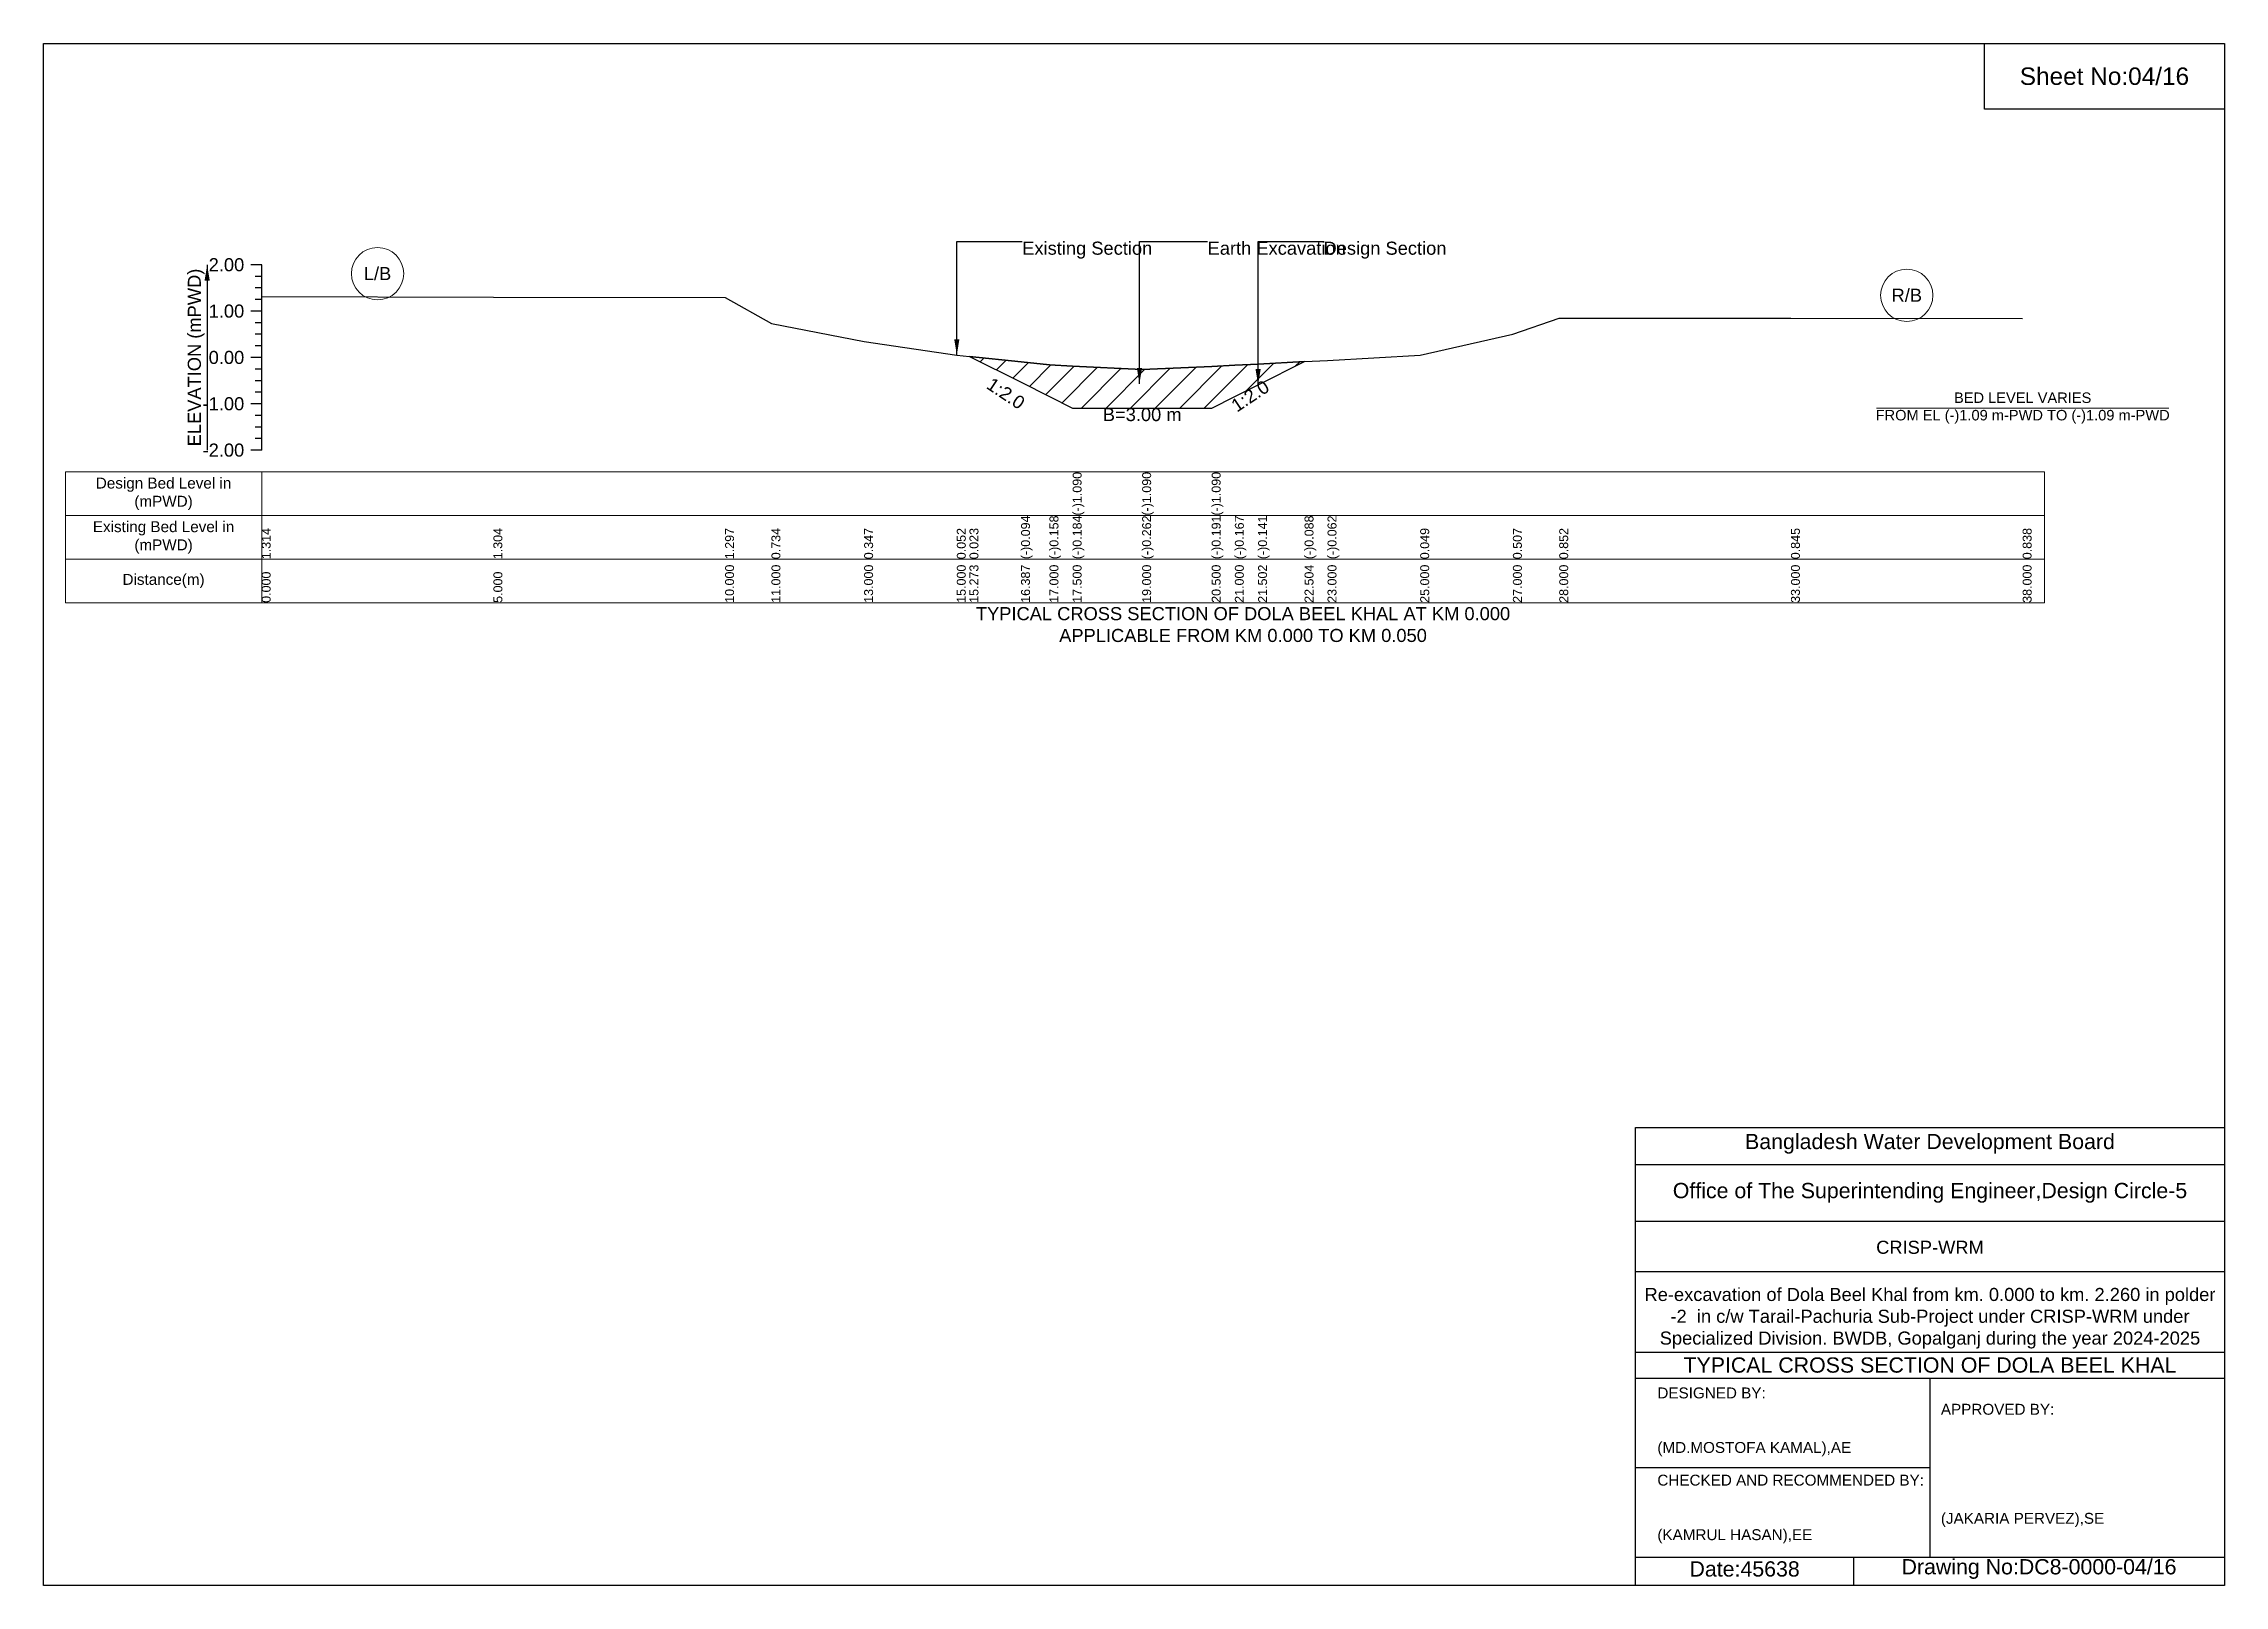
# Model space of a CAD drawing. Header units: inches. Extents: x 91000 to 258000, y -5656 to 125.
# Drawn here: x 130000 to 138000, y -5656 to 0 of the extents above; entities that cross this region are included whole.
import ezdxf

# ---------------------------------------------------------------- set-up
doc = ezdxf.new("R2010")
doc.units = ezdxf.units.IN
doc.header["$LTSCALE"] = 7
doc.header["$MEASUREMENT"] = 0
for name, color, linetype, lineweight in [('Cross section Data Border', 7, 'Continuous', 9), ('Cross Section Labels', 7, 'Continuous', 9), ('Existing_Bed_Level for Xsection', 7, 'Continuous', 25)]:
    doc.layers.add(name, color=color, linetype=linetype, lineweight=lineweight)
doc.styles.get("Standard").update_dxf_attribs({"font": 'arial.ttf'})
doc.dimstyles.get("Standard").update_dxf_attribs({"dimtxt": 0.18, "dimasz": 0.18, "dimexe": 0.18, "dimexo": 0.0625, "dimgap": 0.09, "dimtad": 0, "dimtih": 1, "dimtoh": 1, "dimdec": 4, "dimzin": 0, "dimdsep": 46, "dimtxsty": 'Standard', "dimcen": 0.09, "dimadec": 0, "dimazin": 0, "dimtfac": 1, "dimtdec": 4, "dimtofl": 0, "dimtmove": 0, "dimatfit": 3, "dimfxl": 1, "dimtolj": 1, "dimtzin": 0, "dimarcsym": 0})

msp = doc.modelspace()

# ---------------------------------------------------------------- texts
at = {"attachment_point": 5}
for s, insert, char_height in [('Sheet No:04/16', (137560, -120), 64), ('Bangladesh Water Development Board', (136920, -4036), 56), ('Office of The Superintending Engineer,Design Circle-5', (136920, -4216), 56)]:
    msp.add_mtext(s, dxfattribs=dict(at, insert=insert, char_height=char_height))
for s, insert, char_height, width, attachment_point in [('CRISP-WRM', (136920, -4416), 48, 2240, 5), ('Re-excavation of Dola Beel Khal from km. 0.000 to km. 2.260 in polder -2  in c/w Tarail-Pachuria Sub-Project under CRISP-WRM under Specialized Division. BWDB, Gopalganj during the year 2024-2025', (136920, -4676), 48, 2160, 5), ('TYPICAL CROSS SECTION OF DOLA BEEL KHAL', (136920, -4848), 56, 2240, 5), ('DESIGNED BY:^J^J^J(MD.MOSTOFA KAMAL),AE', (135920, -5056), 40, 1120, 4), ('APPROVED BY:^J^J^J^J^J^J(JAKARIA PERVEZ),SE', (136960, -5216), 40, 1120, 4), ('CHECKED AND RECOMMENDED BY:^J^J^J(KAMRUL HASAN),EE', (135920, -5376), 40, 1120, 4), ('Date:45638', (136240, -5596), 56, 1120, 5), ('Drawing No:DC8-0000-04/16', (137320, -5596), 56, 1760, 5)]:
    msp.add_mtext(s, dxfattribs=dict(insert=insert, char_height=char_height, width=width, attachment_point=attachment_point))
at = {"layer": 'Cross section Data Border', "char_height": 40, "width": 640, "attachment_point": 5}
for s, insert in [('Design Bed Level in (mPWD)', (130440, -1651.5)), ('Existing Bed Level in (mPWD)', (130440, -1811.5)), ('Distance(m)', (130440, -1971.5))]:
    msp.add_mtext(s, dxfattribs=dict(at, insert=insert))
at = {"layer": 'Cross Section Labels'}
for s, insert, char_height, attachment_point in [('Existing Section', (133590, -726.5), 48, 1), ('Earth Excavation', (134270, -726.5), 48, 1), ('Design Section', (134695.3, -726.5), 48, 1), ('L/B', (131225, -843.9), 48, 5), ('R/B', (136835, -923.4), 48, 5), ('BED LEVEL VARIES ^JFROM EL (-)1.09 m-PWD TO (-)1.09 m-PWD', (137260, -1336.8), 38.4, 5), ('B=3.00 m', (134030, -1336.8), 48, 2), ('TYPICAL CROSS SECTION OF DOLA BEEL KHAL AT KM 0.000^JAPPLICABLE FROM KM 0.000 TO KM 0.050', (134400, -2131.5), 48, 5)]:
    msp.add_mtext(s, dxfattribs=dict(at, insert=insert, char_height=char_height, attachment_point=attachment_point))
at = {"layer": 'Cross Section Labels', "char_height": 48, "attachment_point": 2}
for insert, rotation in [((133543.2, -1263.4), 326.30993), ((134412.8, -1272.8), 33.69007)]:
    msp.add_mtext('1:2.0', dxfattribs=dict(at, insert=insert, rotation=rotation))
at = {"layer": 'Existing_Bed_Level for Xsection', "char_height": 48, "attachment_point": 6}
for s, insert in [('2.00', (130736, -811.5)), ('1.00', (130736, -981.5)), ('0.00', (130736, -1151.5)), ('-1.00', (130736, -1321.5)), ('-2.00', (130736, -1491.5))]:
    msp.add_mtext(s, dxfattribs=dict(at, insert=insert))
at = {"layer": 'Existing_Bed_Level for Xsection', "rotation": 90}
for s, insert, char_height, attachment_point in [('ELEVATION (mPWD)', (130560, -1151.5), 48, 5), ('(-)1.090', (133775, -1731.5), 32.8, 1), ('(-)1.090', (134030, -1731.5), 32.8, 1), ('(-)1.090', (134285, -1731.5), 32.8, 1), ('(-)0.094', (133585.7, -1891.5), 32.8, 1), ('(-)0.158', (133690, -1891.5), 32.8, 1), ('(-)0.184', (133775, -1891.5), 32.8, 1), ('(-)0.262', (134030, -1891.5), 32.8, 1), ('(-)0.191', (134285, -1891.5), 32.8, 1), ('(-)0.167', (134370, -1891.5), 32.8, 1), ('(-)0.141', (134455.3, -1891.5), 32.8, 1), ('(-)0.088', (134625.7, -1891.5), 32.8, 1), ('(-)0.062', (134710, -1891.5), 32.8, 1), ('1.314', (130800, -1891.5), 32.8, 1), ('1.304', (131650, -1891.5), 32.8, 1), ('1.297', (132500, -1891.5), 32.8, 1), ('0.734', (132670, -1891.5), 32.8, 1), ('0.347', (133010, -1891.5), 32.8, 1), ('0.052', (133350, -1891.5), 32.8, 1), ('0.023', (133396.5, -1891.5), 32.8, 1), ('0.049', (135050, -1891.5), 32.8, 1), ('0.507', (135390, -1891.5), 32.8, 1), ('0.852', (135560, -1891.5), 32.8, 1), ('0.845', (136410, -1891.5), 32.8, 1), ('0.838', (137260, -1891.5), 32.8, 1), ('10.000', (132500, -2051.5), 32.8, 1), ('11.000', (132670, -2051.5), 32.8, 1), ('13.000', (133010, -2051.5), 32.8, 1), ('15.000', (133350, -2051.5), 32.8, 1), ('15.273', (133396.5, -2051.5), 32.8, 1), ('16.387', (133585.7, -2051.5), 32.8, 1), ('17.000', (133690, -2051.5), 32.8, 1), ('17.500', (133775, -2051.5), 32.8, 1), ('19.000', (134030, -2051.5), 32.8, 1), ('20.500', (134285, -2051.5), 32.8, 1), ('21.000', (134370, -2051.5), 32.8, 1), ('21.502', (134455.3, -2051.5), 32.8, 1), ('22.504', (134625.7, -2051.5), 32.8, 1), ('23.000', (134710, -2051.5), 32.8, 1), ('25.000', (135050, -2051.5), 32.8, 1), ('27.000', (135390, -2051.5), 32.8, 1), ('28.000', (135560, -2051.5), 32.8, 1), ('33.000', (136410, -2051.5), 32.8, 1), ('38.000', (137260, -2051.5), 32.8, 1), ('0.000', (130800, -2051.5), 32.8, 1), ('5.000', (131650, -2051.5), 32.8, 1)]:
    msp.add_mtext(s, dxfattribs=dict(at, insert=insert, char_height=char_height, attachment_point=attachment_point))

# ---------------------------------------------------------------- hatches: boundary and pattern name
at = {"layer": 'Existing_Bed_Level for Xsection'}
h = msp.add_hatch(dxfattribs=at)
h.set_pattern_fill('ANSI31', color=256, scale=510, style=0)
h.paths.add_polyline_path([(133396.5, -1147.5), (133585.7, -1242.1), (133690, -1294.3), (133775, -1336.8), (134030, -1336.8), (134285, -1336.8), (134370, -1294.3), (134455.3, -1251.6), (134625.7, -1166.4), (134455.3, -1175.4), (134370, -1179.8), (134285, -1183.9), (134030, -1196), (133775, -1182.7), (133690, -1178.3), (133585.7, -1167.4)])

# ---------------------------------------------------------------- linework, layer by layer
for points in [[(130000, 0), (138000, 0), (138000, -5656), (130000, -5656)], [(137120, 0), (138000, 0), (138000, -240), (137120, -240)]]:
    msp.add_lwpolyline(points, close=True)
for points in [[(135840, -5656), (135840, -3976), (138000, -3976)], [(135840, -4112), (138000, -4112)], [(135840, -4320), (138000, -4320)], [(135840, -4504), (138000, -4504)], [(135840, -4800), (138000, -4800)], [(135840, -4896), (138000, -4896)], [(136920, -4896), (136920, -5552)], [(135840, -5224), (136920, -5224)], [(135840, -5552), (138000, -5552)], [(136640, -5552), (136640, -5656)]]:
    msp.add_lwpolyline(points)
at = {"layer": 'Cross section Data Border'}
msp.add_lwpolyline([(130080, -1571.5), (137340, -1571.5), (137340, -2051.5), (130080, -2051.5)], close=True, dxfattribs=at)
for points in [[(130800, -1571.5), (130800, -2051.5)], [(130080, -1731.5), (137340, -1731.5)], [(130080, -1891.5), (137340, -1891.5)]]:
    msp.add_lwpolyline(points, dxfattribs=at)
at = {"layer": 'Cross Section Labels'}
msp.add_lwpolyline([(136724.2, -1336.8), (137795.8, -1336.8)], dxfattribs=at)
for centre in [(131225, -843.9), (136835, -923.4)]:
    msp.add_circle(centre, 96, dxfattribs=at)
at = {"layer": 'Existing_Bed_Level for Xsection'}
for points in [[(130800, -811.5), (130760, -811.5)], [(130800, -854), (130776, -854)], [(130800, -1491.5), (130800, -1321.5), (130800, -1151.5), (130800, -981.5), (130800, -811.5)], [(130800, -896.5), (130776, -896.5)], [(130800, -939), (130776, -939)], [(130800, -928.1), (131650, -929.8), (132500, -931), (132670, -1026.7), (133010, -1092.5), (133350, -1142.6), (133396.5, -1147.5), (133585.7, -1167.4), (133690, -1178.3), (133775, -1182.7), (133775, -1182.7), (134030, -1196), (134030, -1196), (134285, -1183.9), (134285, -1183.9), (134370, -1179.8), (134455.3, -1175.4), (134625.7, -1166.4), (134710, -1162), (135050, -1143.1), (135390, -1065.3), (135560, -1006.6), (136410, -1007.8), (137260, -1009)], [(130800, -981.5), (130760, -981.5)], [(130800, -1024), (130776, -1024)], [(130800, -1066.5), (130776, -1066.5)], [(130800, -1109), (130776, -1109)], [(130800, -1151.5), (130760, -1151.5)], [(130800, -1194), (130776, -1194)], [(130800, -1236.5), (130776, -1236.5)], [(130800, -1279), (130776, -1279)], [(130800, -1321.5), (130760, -1321.5)], [(130800, -1364), (130776, -1364)], [(130800, -1406.5), (130776, -1406.5)], [(130800, -1491.5), (130760, -1491.5)], [(130800, -1449), (130776, -1449)]]:
    msp.add_lwpolyline(points, dxfattribs=at)
msp.add_lwpolyline([(133396.5, -1147.5), (133585.7, -1242.1), (133690, -1294.3), (133775, -1336.8), (133775, -1336.8), (134030, -1336.8), (134030, -1336.8), (134285, -1336.8), (134285, -1336.8), (134370, -1294.3), (134455.3, -1251.6), (134625.7, -1166.4), (134625.7, -1166.4), (134625.7, -1166.4), (134455.3, -1175.4), (134370, -1179.8), (134285, -1183.9), (134285, -1183.9), (134030, -1196), (134030, -1196), (133775, -1182.7), (133775, -1182.7), (133690, -1178.3), (133585.7, -1167.4)], close=True, dxfattribs=at)

msp.set_redraw_order([(e.dxf.handle, doc.entitydb.next_handle()) for e in msp.query("TEXT MTEXT ATTDEF DIMENSION ARC_DIMENSION")])  # texts and dimensions are drawn at this point

# ---------------------------------------------------------------- leaders
at = {"layer": 'Cross Section Labels', "annotation_type": 0, "has_hookline": 1, "hookline_direction": 0}
for points, text_width in [([(133350, -1142.6), (133350, -726.5), (133589.9, -726.5)], 467.2), ([(134020, -1247.6), (134020, -726.5), (134269.9, -726.5)], 497), ([(134455.3, -1251.6), (134455.3, -726.5), (134695.2, -726.5)], 441.2)]:
    msp.add_leader(points, dimstyle='Standard', override={"dimasz": 57.6}, dxfattribs=dict(at, text_width=text_width))
at = {"layer": 'Existing_Bed_Level for Xsection'}
msp.add_leader([(130600, -811.5), (130600, -1491.5)], dimstyle='Standard', override={"dimasz": 57.6}, dxfattribs=at)

doc.saveas('drawing.dxf')
